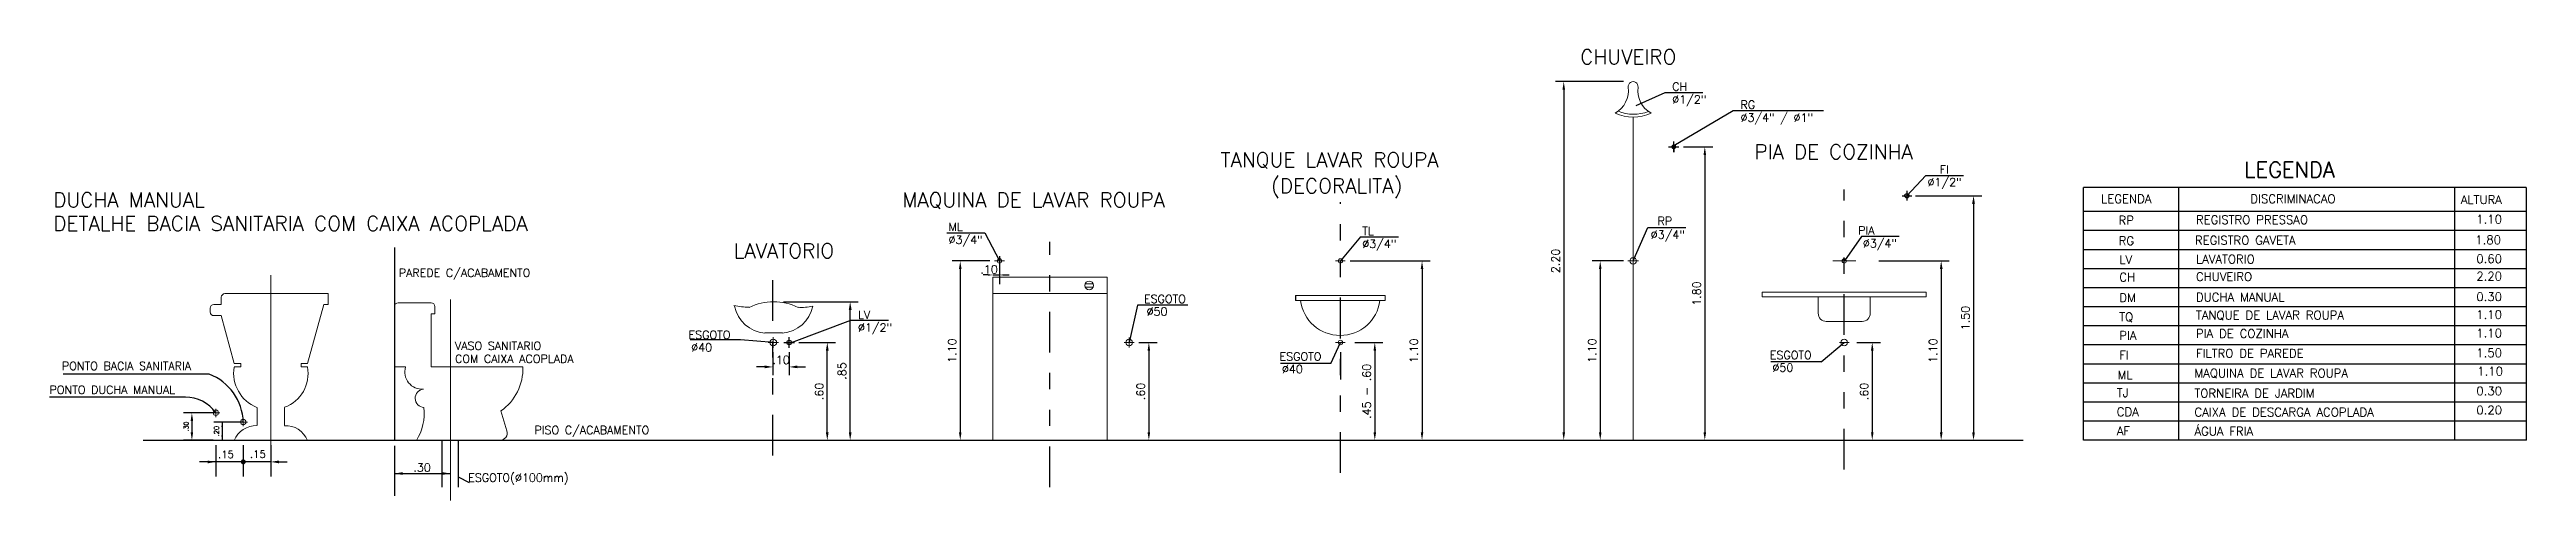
# Model space of a CAD drawing. Header units: millimetres. Extents: x -1292 to 2253, y 326 to 453.
# Drawn here: x 2211.36 to 2226.56, y 376.82 to 379.59 of the extents above; entities that cross this region are included whole.
import ezdxf
from ezdxf.enums import TextEntityAlignment as Align

# ---------------------------------------------------------------- set-up
doc = ezdxf.new("R2010")
doc.units = ezdxf.units.MM
doc.header["$LTSCALE"] = 0.5
doc.linetypes.add('DASHDOT2', pattern=[12.7, 6.35, -3.175, 0, -3.175])
doc.linetypes.add('DIVIDE', pattern=[1.25, 0.5, -0.25, 0, -0.25, 0, -0.25])
doc.layers.add('BLOCOS HIDRAULICA', color=4, linetype='Continuous', lineweight=9)
for name, color, linetype in [('CERC02', 3, 'Continuous'), ('LAYER8', 9, 'Continuous'), ('TEXT', 2, 'Continuous'), ('TUBELPAREDE', 2, 'Continuous'), ('TUBULACAO', 2, 'Continuous')]:
    doc.layers.add(name, color=color, linetype=linetype)
doc.styles.add('ROMANS', font='romans')

msp = doc.modelspace()

# ---------------------------------------------------------------- texts
at = {"color": 3, "style": 'ROMANS'}
for s, height, p in [('LEGENDA', 0.0526, (2223.95, 378.696)), ('DISCRIMINACAO', 0.05263, (2224.866, 378.696)), ('ALTURA', 0.0526, (2226.158, 378.691)), ('RP ', 0.0526, (2224.057, 378.565)), ('REGISTRO PRESSAO', 0.05263, (2224.532, 378.568)), ('1.10', 0.0526, (2226.253, 378.571)), ('RG', 0.0526, (2224.058, 378.439)), ('REGISTRO GAVETA', 0.05263, (2224.526, 378.442)), ('1.80', 0.0526, (2226.247, 378.445)), ('CH', 0.0526, (2224.062, 378.216)), ('LV', 0.0526, (2224.062, 378.323)), ('CHUVEIRO', 0.0526, (2224.532, 378.219)), ('LAVATORIO', 0.0526, (2224.532, 378.326)), ('0.60', 0.0526, (2226.253, 378.329)), ('2.20', 0.0526, (2226.253, 378.222)), ('DM', 0.0526, (2224.062, 378.09)), ('DUCHA MANUAL', 0.05263, (2224.532, 378.093)), ('0.30', 0.0526, (2226.253, 378.096)), ('TQ', 0.0526, (2224.061, 377.972)), ('TANQUE DE LAVAR ROUPA', 0.05263, (2224.532, 377.983)), ('1.10', 0.0526, (2226.253, 377.986)), ('PIA', 0.0526, (2224.061, 377.858)), ('FI', 0.0526, (2224.061, 377.738)), ('PIA DE COZINHA', 0.05263, (2224.532, 377.87)), ('FILTRO DE PAREDE', 0.05263, (2224.532, 377.749)), ('1.10', 0.0526, (2226.253, 377.873)), ('1.50', 0.0526, (2226.253, 377.752)), ('ML', 0.0526, (2224.051, 377.616)), ('MAQUINA DE LAVAR ROUPA', 0.05263, (2224.523, 377.627)), ('1.10', 0.0526, (2226.259, 377.639)), ('TJ', 0.0526, (2224.046, 377.507)), ('TORNEIRA DE JARDIM', 0.05263, (2224.523, 377.504)), ('0.30', 0.0526, (2226.254, 377.518)), ('AF', 0.0526, (2224.046, 377.273)), ('CDA', 0.0526, (2224.046, 377.39)), ('ÁGUA FRIA', 0.0526, (2224.523, 377.271)), ('CAIXA DE DESCARGA ACOPLADA', 0.05263, (2224.523, 377.388)), ('0.20', 0.0526, (2226.254, 377.401))]:
    msp.add_text(s, height=height, dxfattribs=at).set_placement(p, align=Align.TOP_LEFT)
at = {"linetype": 'ByBlock', "style": 'ROMANS'}
msp.add_text('.10', height=0.05, dxfattribs=at).set_placement((2217.123, 378.237), align=Align.MIDDLE_CENTER)
at = {"color": 8, "linetype": 'ByBlock', "style": 'ROMANS'}
msp.add_text('.30', height=0.0281, rotation=90, dxfattribs=at).set_placement((2212.194, 377.274), align=Align.MIDDLE_CENTER)
msp.add_text('.20', height=0.03, rotation=90, dxfattribs=at).set_placement((2212.38, 377.245), align=Align.MIDDLE)
for p in [(2212.438, 377.103), (2212.634, 377.104)]:
    msp.add_text('.15', height=0.045, dxfattribs=at).set_placement(p, align=Align.MIDDLE_CENTER)
at = {"layer": 'CERC02', "style": 'ROMANS'}
for s, p in [('CH', (2221.317, 379.383)), ('%%C1/2"', (2221.317, 379.304)), ('RG', (2221.736, 379.272)), ('%%C3/4" / %%C1"', (2221.736, 379.193)), ('%%C1/2"', (2222.884, 378.797)), ('FI', (2222.959, 378.875)), ('ML', (2216.874, 378.523)), ('TL', (2219.414, 378.498)), ('%%C3/4"', (2221.185, 378.475)), ('RP', (2221.227, 378.559)), ('PIA', (2222.458, 378.501)), ('%%C3/4"', (2216.874, 378.444)), ('%%C3/4"', (2219.414, 378.419)), ('%%C3/4"', (2222.487, 378.422)), ('PAREDE C/ACABAMENTO', (2213.499, 378.241)), ('ESGOTO', (2218.074, 378.081)), ('%%C1/2"', (2216.318, 377.906)), ('LV', (2216.318, 377.984)), ('%%C50', (2218.09, 378.004)), ('VASO SANITARIO ', (2213.844, 377.793)), ('ESGOTO', (2215.278, 377.861)), ('%%C40', (2215.294, 377.784)), ('ESGOTO', (2218.906, 377.728)), ('ESGOTO', (2221.916, 377.737)), ('PONTO BACIA SANITARIA', (2211.431, 377.67)), ('COM CAIXA ACOPLADA', (2213.844, 377.714)), ('%%C40', (2218.921, 377.651)), ('%%C50', (2221.932, 377.66)), ('PONTO DUCHA MANUAL', (2211.355, 377.524)), ('PISO C/ACABAMENTO', (2214.332, 377.277)), ('ESGOTO(%%c100mm)', (2213.925, 376.985))]:
    msp.add_text(s, height=0.05, dxfattribs=at).set_placement(p, align=Align.TOP_LEFT)
at = {"layer": 'LAYER8', "linetype": 'ByBlock', "style": 'ROMANS'}
for s, p in [('2.20', (2220.601, 378.289)), ('1.80', (2221.467, 378.089)), ('1.50', (2223.117, 377.939)), ('1.10', (2216.896, 377.739)), ('1.10', (2219.731, 377.739)), ('1.10', (2220.825, 377.739)), ('1.10', (2222.918, 377.739)), ('.85', (2216.22, 377.614)), ('.60', (2216.08, 377.489)), ('.60', (2218.054, 377.489)), ('.60', (2222.495, 377.489))]:
    msp.add_text(s, height=0.05, rotation=90, dxfattribs=at).set_placement(p, align=Align.MIDDLE_CENTER)
msp.add_text('.10', height=0.05, dxfattribs=at).set_placement((2215.846, 377.682), align=Align.MIDDLE_CENTER)
msp.add_text('.45 - .60', height=0.05, rotation=90, dxfattribs=at).set_placement((2219.441, 377.489), align=Align.MIDDLE)
msp.add_text('.30', height=0.05, dxfattribs=at).set_placement((2213.642, 377.022), align=Align.MIDDLE)
at = {"layer": 'TEXT', "style": 'ROMANS'}
for s, height, p in [('CHUVEIRO', 0.09, (2220.752, 379.585)), ('TANQUE LAVAR ROUPA ', 0.09, (2218.544, 378.955)), ('PIA DE COZINHA', 0.09, (2221.821, 379.004)), ('(DECORALITA)', 0.09, (2218.854, 378.795)), ('LEGENDA', 0.0947, (2224.829, 378.896, 9.179)), ('DUCHA MANUAL', 0.09, (2211.378, 378.709)), ('MAQUINA DE LAVAR ROUPA', 0.09, (2216.59, 378.708)), ('DETALHE BACIA SANITARIA COM CAIXA ACOPLADA', 0.09, (2211.378, 378.564)), ('LAVATORIO', 0.09, (2215.555, 378.397))]:
    msp.add_text(s, height=height, dxfattribs=at).set_placement(p, align=Align.TOP_LEFT)

# ---------------------------------------------------------------- linework, layer by layer
for p, q in [((2223.842, 377.189), (2223.842, 378.739)), ((2226.56, 378.739), (2223.842, 378.739)), ((2224.427, 377.189), (2224.427, 378.739)), ((2226.121, 377.189), (2226.121, 378.739)), ((2226.561, 377.189), (2226.561, 378.739)), ((2226.56, 378.592), (2223.842, 378.592)), ((2226.56, 378.475), (2223.842, 378.475)), ((2226.56, 378.358), (2223.842, 378.358)), ((2217.187, 378.259), (2217.187, 378.147)), ((2226.56, 378.241), (2223.842, 378.241)), ((2226.224, 378.241), (2223.842, 378.241)), ((2226.56, 378.125), (2223.842, 378.125)), ((2226.56, 378.008), (2223.842, 378.008)), ((2226.56, 377.891), (2223.842, 377.891)), ((2226.555, 377.774), (2223.842, 377.774)), ((2226.56, 377.657), (2223.842, 377.657)), ((2226.56, 377.54), (2223.842, 377.54)), ((2226.561, 377.423), (2223.842, 377.423)), ((2226.561, 377.306), (2223.842, 377.306)), ((2226.561, 377.189), (2223.842, 377.189))]:
    msp.add_line(p, q)
at = {"linetype": 'ByBlock'}
for p, q in [((2217.117, 378.203), (2217.087, 378.203)), ((2217.147, 378.203), (2217.187, 378.203)), ((2217.217, 378.203), (2217.247, 378.203)), ((2212.544, 377.301), (2212.364, 377.301)), ((2212.359, 377.189), (2212.178, 377.189))]:
    msp.add_line(p, q, dxfattribs=at)
at = {"color": 8}
for p, q in [((2212.335, 377.595), (2211.439, 377.595)), ((2212.189, 377.453), (2211.355, 377.453)), ((2212.414, 377.189), (2212.414, 377.189))]:
    msp.add_line(p, q, dxfattribs=at)
at = {"color": 8, "linetype": 'ByBlock'}
for p, q in [((2212.359, 377.358), (2212.178, 377.358)), ((2212.229, 377.307), (2212.229, 377.239)), ((2212.415, 377.301), (2212.415, 377.189)), ((2212.376, 377.159), (2212.376, 376.967)), ((2212.544, 377.159), (2212.544, 376.967)), ((2212.544, 377.159), (2212.544, 376.967)), ((2212.713, 377.159), (2212.713, 376.967)), ((2213.473, 377.155), (2213.473, 376.848)), ((2212.713, 377.057), (2212.276, 377.057)), ((2212.763, 377.057), (2212.813, 377.057))]:
    msp.add_line(p, q, dxfattribs=at)
at = {"color": 8}
for centre, radius, start, end in [((2212.217, 377.289), 0.328, 2.1023, 68.8424), ((2212.194, 377.234), 0.219, 34.3393, 91.4406)]:
    msp.add_arc(centre, radius, start, end, dxfattribs=at)
at = {"linetype": 'ByBlock'}
for points in [[(2217.117, 378.208), (2217.117, 378.198), (2217.147, 378.203)], [(2217.217, 378.208), (2217.217, 378.198), (2217.187, 378.203)]]:
    msp.add_solid(points, dxfattribs=at)
at = {"color": 8, "linetype": 'ByBlock'}
for points in [[(2212.221, 377.307), (2212.237, 377.307), (2212.229, 377.358)], [(2212.409, 377.27), (2212.42, 377.27), (2212.415, 377.301)], [(2212.221, 377.239), (2212.237, 377.239), (2212.229, 377.189)], [(2212.409, 377.22), (2212.42, 377.22), (2212.415, 377.189)], [(2212.326, 377.065), (2212.326, 377.048), (2212.376, 377.057)], [(2212.763, 377.065), (2212.763, 377.048), (2212.713, 377.057)]]:
    msp.add_solid(points, dxfattribs=at)
at = {"layer": 'BLOCOS HIDRAULICA'}
for p, q in [((2221.077, 378.309), (2221.077, 379.17)), ((2217.147, 378.189), (2217.147, 377.189)), ((2217.147, 378.189), (2217.847, 378.189)), ((2217.157, 378.289), (2217.217, 378.289)), ((2217.847, 378.189), (2217.847, 377.189)), ((2219.25, 378.289), (2219.31, 378.289)), ((2221.045, 378.289), (2221.109, 378.289)), ((2221.077, 378.257), (2221.077, 378.321)), ((2221.077, 377.189), (2221.077, 378.269)), ((2222.303, 378.289), (2222.444, 378.289)), ((2222.343, 378.289), (2222.403, 378.289)), ((2212.409, 378.021), (2212.409, 378.066)), ((2212.432, 378.089), (2213.066, 378.089)), ((2213.066, 378.089), (2213.066, 378.021)), ((2213.495, 378.033), (2213.698, 378.033)), ((2213.816, 376.821), (2213.816, 378.053)), ((2217.147, 378.089), (2217.847, 378.089)), ((2217.713, 378.149), (2217.763, 378.149)), ((2217.713, 378.129), (2217.763, 378.129)), ((2219.555, 378.077), (2219.005, 378.077)), ((2219.005, 378.047), (2219.555, 378.047)), ((2219.555, 378.077), (2219.555, 378.047)), ((2222.876, 378.098), (2221.87, 378.098)), ((2221.87, 378.068), (2221.87, 378.098)), ((2221.87, 378.068), (2222.876, 378.068)), ((2222.213, 378.068), (2222.213, 377.968)), ((2222.533, 378.068), (2222.533, 377.968)), ((2222.876, 378.068), (2222.876, 378.098)), ((2212.342, 377.976), (2212.342, 377.999)), ((2212.364, 378.021), (2212.409, 378.021)), ((2212.409, 377.954), (2212.364, 377.954)), ((2212.488, 377.661), (2212.409, 377.954)), ((2213.039, 378.021), (2212.938, 377.661)), ((2213.066, 378.021), (2213.039, 378.021)), ((2213.72, 377.965), (2213.698, 377.965)), ((2213.698, 377.965), (2213.698, 377.639)), ((2213.72, 378.01), (2213.72, 377.965)), ((2222.263, 377.918), (2222.483, 377.918)), ((2215.767, 377.789), (2215.83, 377.789)), ((2217.953, 377.789), (2218.013, 377.789)), ((2217.983, 377.819), (2217.983, 377.759)), ((2219.25, 377.789), (2219.31, 377.789)), ((2222.343, 377.789), (2222.403, 377.789)), ((2212.53, 377.661), (2212.488, 377.661)), ((2212.488, 377.639), (2212.53, 377.639)), ((2212.53, 377.639), (2212.53, 377.661)), ((2212.938, 377.661), (2212.9, 377.661)), ((2212.9, 377.639), (2212.938, 377.639)), ((2213.54, 377.639), (2213.473, 377.639)), ((2213.698, 377.639), (2214.26, 377.639)), ((2212.35, 377.358), (2212.401, 377.358)), ((2212.519, 377.301), (2212.57, 377.301)), ((2212.629, 377.279), (2212.629, 377.391)), ((2212.797, 377.391), (2212.797, 377.279)), ((2214.125, 377.369), (2214.163, 377.247)), ((2214.12, 377.189), (2213.608, 377.189)), ((2213.816, 377.155), (2213.816, 376.848))]:
    msp.add_line(p, q, dxfattribs=at)
at = {"layer": 'BLOCOS HIDRAULICA', "linetype": 'DASHDOT2'}
msp.add_line((2212.713, 377.02), (2212.713, 378.202), dxfattribs=at)
at = {"layer": 'BLOCOS HIDRAULICA', "color": 8}
for p, q in [((2213.473, 377.639), (2213.473, 378.01)), ((2212.9, 377.661), (2212.9, 377.639)), ((2212.938, 377.189), (2212.488, 377.189))]:
    msp.add_line(p, q, dxfattribs=at)
at = {"layer": 'BLOCOS HIDRAULICA', "linetype": 'DIVIDE'}
msp.add_line((2215.798, 377.757), (2215.798, 377.821), dxfattribs=at)
at = {"layer": 'BLOCOS HIDRAULICA', "linetype": 'Continuous'}
for p, q in [((2212.376, 377.332), (2212.376, 377.383)), ((2212.544, 377.276), (2212.544, 377.327))]:
    msp.add_line(p, q, dxfattribs=at)
at = {"layer": 'BLOCOS HIDRAULICA'}
for points in [[(2220.967, 379.195, 0.299855), (2221.047, 379.355, -1.127154), (2221.107, 379.355, 0.299855), (2221.187, 379.195, -0.225434), (2220.967, 379.195)], [(2221.171, 379.205, -0.188676), (2220.985, 379.207)]]:
    msp.add_lwpolyline(points, format="xyb", dxfattribs=at)
for centre, radius in [((2217.187, 378.289), 0.0134), ((2219.28, 378.289), 0.0134), ((2221.077, 378.289), 0.0201), ((2222.373, 378.289), 0.0134), ((2217.738, 378.139), 0.0267), ((2215.798, 377.789), 0.0209), ((2217.983, 377.789), 0.0201), ((2219.28, 377.789), 0.0134), ((2222.373, 377.789), 0.0201), ((2212.376, 377.358), 0.0166), ((2212.544, 377.301), 0.0166)]:
    msp.add_circle(centre, radius, dxfattribs=at)
for centre, radius, start, end in [((2212.432, 378.066), 0.0225, 90, 180), ((2213.495, 378.01), 0.0225, 90, 180), ((2213.698, 378.01), 0.0225, 0, 90), ((2215.8, 377.696), 0.343, 64.0686, 115.9314), ((2219.279, 378.077), 0.245, 187.145, 352.855), ((2212.364, 377.999), 0.0225, 90, 180), ((2212.364, 377.976), 0.0225, 180, 270), ((2215.681, 378.71), 0.706, 259.8389, 267.4965), ((2215.765, 378.055), 0.21, 192.0404, 264.6167), ((2215.835, 378.055), 0.21, 275.3833, 347.9596), ((2215.971, 378.301), 0.297, 266.0429, 283.4487), ((2222.263, 377.968), 0.05, 180, 270), ((2222.483, 377.968), 0.05, 270, 0), ((2215.8, 374.208), 3.64, 89.1423, 90.8577), ((2212.714, 377.603), 0.229, 171.092, 248.1169), ((2212.722, 377.598), 0.22, 290.0734, 10.7177), ((2213.641, 377.608), 0.105, 162.8316, 275.0708), ((2213.945, 377.628), 0.316, 304.9042, 1.9657), ((2213.657, 377.447), 0.0572, 97.4898, 265.6395), ((2212.624, 377.131), 0.148, 88.2287, 157.0098), ((2212.805, 377.136), 0.143, 21.6607, 93.1009), ((2213.345, 377.353), 0.31, 328.009, 6.7373), ((2214.12, 377.234), 0.045, 270, 17.354)]:
    msp.add_arc(centre, radius, start, end, dxfattribs=at)
at = {"layer": 'Defpoints', "color": 0, "linetype": 'ByBlock'}
for p in [(2217.147, 378.189), (2217.187, 378.203), (2217.187, 378.189), (2219.308, 377.789), (2212.229, 377.189), (2212.544, 377.189), (2212.544, 377.189), (2212.713, 377.189), (2213.816, 376.95)]:
    msp.add_point(p, dxfattribs=at)
at = {"layer": 'Defpoints', "color": 8, "linetype": 'ByBlock'}
for p in [(2212.376, 377.189), (2212.376, 377.189), (2212.376, 377.057), (2212.713, 377.057)]:
    msp.add_point(p, dxfattribs=at)
at = {"layer": 'LAYER8', "linetype": 'ByBlock'}
for p, q in [((2221.017, 379.389), (2220.601, 379.389)), ((2220.651, 379.339), (2220.651, 377.239)), ((2221.387, 378.989), (2221.567, 378.989)), ((2221.517, 378.939), (2221.517, 377.239)), ((2222.81, 378.689), (2223.217, 378.689)), ((2223.167, 378.639), (2223.167, 377.239)), ((2217.127, 378.289), (2216.896, 378.289)), ((2216.946, 378.239), (2216.946, 377.239)), ((2219.34, 378.289), (2219.831, 378.289)), ((2219.781, 378.239), (2219.781, 377.239)), ((2221.017, 378.289), (2220.825, 378.289)), ((2220.875, 378.239), (2220.875, 377.239)), ((2222.585, 378.289), (2223.018, 378.289)), ((2222.968, 378.239), (2222.968, 377.239)), ((2215.861, 378.039), (2216.32, 378.039)), ((2216.27, 377.239), (2216.27, 377.989)), ((2215.796, 377.729), (2215.796, 377.589)), ((2215.896, 377.729), (2215.896, 377.589)), ((2215.956, 377.789), (2216.18, 377.789)), ((2216.13, 377.239), (2216.13, 377.739)), ((2218.043, 377.789), (2218.154, 377.789)), ((2218.104, 377.739), (2218.104, 377.239)), ((2219.28, 377.729), (2219.28, 377.563)), ((2219.368, 377.789), (2219.541, 377.789)), ((2219.491, 377.739), (2219.491, 377.239)), ((2222.451, 377.789), (2222.595, 377.789)), ((2222.545, 377.739), (2222.545, 377.239)), ((2215.746, 377.639), (2215.696, 377.639)), ((2215.946, 377.639), (2215.996, 377.639)), ((2213.473, 376.985), (2213.816, 376.985))]:
    msp.add_line(p, q, dxfattribs=at)
at = {"layer": 'LAYER8'}
for p, q in [((2221.095, 379.242), (2221.273, 379.323)), ((2221.273, 379.323), (2221.505, 379.323)), ((2221.327, 378.996), (2221.692, 379.212)), ((2221.692, 379.212), (2222.246, 379.212)), ((2221.295, 378.989), (2221.358, 378.989)), ((2221.327, 378.957), (2221.327, 379.021)), ((2221.327, 378.989), (2221.327, 378.957)), ((2222.874, 378.814), (2222.758, 378.689)), ((2222.874, 378.814), (2223.106, 378.814)), ((2222.728, 378.689), (2222.788, 378.689)), ((2222.728, 378.689), (2222.788, 378.689)), ((2222.758, 378.719), (2222.758, 378.659)), ((2221.077, 378.289), (2221.167, 378.494)), ((2221.167, 378.494), (2221.4, 378.494)), ((2216.864, 378.462), (2217.096, 378.462)), ((2217.096, 378.462), (2217.187, 378.289)), ((2219.404, 378.437), (2219.28, 378.289)), ((2219.404, 378.437), (2219.636, 378.437)), ((2222.479, 378.439), (2222.374, 378.289)), ((2222.711, 378.439), (2222.479, 378.439)), ((2217.187, 378.319), (2217.187, 378.259)), ((2219.005, 378.077), (2219.005, 378.047)), ((2215.91, 377.789), (2216.274, 377.925)), ((2216.274, 377.925), (2216.506, 377.925)), ((2218.035, 378.018), (2217.983, 377.789)), ((2218.344, 378.018), (2218.035, 378.018)), ((2215.596, 377.805), (2215.288, 377.805)), ((2215.798, 377.789), (2215.596, 377.805)), ((2215.864, 377.789), (2215.928, 377.789)), ((2219.221, 377.661), (2219.28, 377.789)), ((2222.232, 377.67), (2222.373, 377.789)), ((2219.221, 377.661), (2218.913, 377.661)), ((2222.232, 377.67), (2221.923, 377.67)), ((2213.934, 376.928), (2213.866, 376.964))]:
    msp.add_line(p, q, dxfattribs=at)
at = {"layer": 'LAYER8', "linetype": 'DIVIDE'}
for p, q in [((2219.28, 376.989), (2219.28, 378.65)), ((2222.373, 377.01), (2222.373, 378.727)), ((2217.497, 376.902), (2217.497, 378.406)), ((2215.796, 377.096), (2215.796, 378.238)), ((2215.896, 377.757), (2215.896, 377.821))]:
    msp.add_line(p, q, dxfattribs=at)
at = {"layer": 'LAYER8', "linetype": 'Continuous'}
for p, q in [((2213.766, 376.902), (2213.766, 377.189)), ((2213.866, 376.902), (2213.866, 377.189))]:
    msp.add_line(p, q, dxfattribs=at)
at = {"layer": 'LAYER8', "const_width": 0.015}
msp.add_lwpolyline([(2221.319, 378.989, 1), (2221.334, 378.989, 1)], format="xyb", close=True, dxfattribs=at)
at = {"layer": 'LAYER8', "color": 2}
msp.add_lwpolyline([(2214.6, 377.189), (2214.96, 377.189), (2216.734, 377.189), (2218.573, 377.189), (2220.1, 377.189), (2221.841, 377.189), (2223.472, 377.189)], dxfattribs=at)
at = {"layer": 'LAYER8'}
for centre in [(2222.758, 378.689), (2215.896, 377.789)]:
    msp.add_circle(centre, 0.0134, dxfattribs=at)
at = {"layer": 'LAYER8', "linetype": 'ByBlock'}
for points in [[(2220.643, 379.339), (2220.659, 379.339), (2220.651, 379.389)], [(2221.509, 378.939), (2221.525, 378.939), (2221.517, 378.989)], [(2223.158, 378.639), (2223.175, 378.639), (2223.167, 378.689)], [(2216.938, 378.239), (2216.954, 378.239), (2216.946, 378.289)], [(2219.773, 378.239), (2219.789, 378.239), (2219.781, 378.289)], [(2220.867, 378.239), (2220.883, 378.239), (2220.875, 378.289)], [(2222.96, 378.239), (2222.977, 378.239), (2222.968, 378.289)], [(2216.262, 377.989), (2216.279, 377.989), (2216.27, 378.039)], [(2216.121, 377.739), (2216.138, 377.739), (2216.13, 377.789)], [(2218.096, 377.739), (2218.112, 377.739), (2218.104, 377.789)], [(2219.483, 377.739), (2219.499, 377.739), (2219.491, 377.789)], [(2222.537, 377.739), (2222.553, 377.739), (2222.545, 377.789)], [(2215.746, 377.648), (2215.746, 377.631), (2215.796, 377.639)], [(2215.946, 377.648), (2215.946, 377.631), (2215.896, 377.639)], [(2216.121, 377.239), (2216.138, 377.239), (2216.13, 377.189)], [(2216.262, 377.239), (2216.279, 377.239), (2216.27, 377.189)], [(2216.938, 377.239), (2216.954, 377.239), (2216.946, 377.189)], [(2218.096, 377.239), (2218.112, 377.239), (2218.104, 377.189)], [(2219.483, 377.239), (2219.499, 377.239), (2219.491, 377.189)], [(2219.773, 377.239), (2219.789, 377.239), (2219.781, 377.189)], [(2220.643, 377.239), (2220.659, 377.239), (2220.651, 377.189)], [(2220.867, 377.239), (2220.883, 377.239), (2220.875, 377.189)], [(2221.509, 377.239), (2221.525, 377.239), (2221.517, 377.189)], [(2222.537, 377.239), (2222.553, 377.239), (2222.545, 377.189)], [(2222.96, 377.239), (2222.977, 377.239), (2222.968, 377.189)], [(2223.158, 377.239), (2223.175, 377.239), (2223.167, 377.189)], [(2213.523, 376.994), (2213.523, 376.977), (2213.473, 376.985)], [(2213.766, 376.994), (2213.766, 376.977), (2213.816, 376.985)]]:
    msp.add_solid(points, dxfattribs=at)
at = {"layer": 'TUBELPAREDE'}
for p, q in [((2213.473, 378.371), (2213.473, 377.189)), ((2211.929, 377.189), (2213.473, 377.189)), ((2213.473, 377.189), (2214.6, 377.189))]:
    msp.add_line(p, q, dxfattribs=at)
at = {"layer": 'TUBULACAO', "color": 8, "const_width": 0.0156}
msp.add_lwpolyline([(2212.537, 377.057, 1), (2212.552, 377.057, 1)], format="xyb", close=True, dxfattribs=at)

msp.set_redraw_order([(e.dxf.handle, doc.entitydb.next_handle()) for e in msp.query("TEXT MTEXT ATTDEF DIMENSION ARC_DIMENSION")])  # texts and dimensions are drawn at this point

doc.saveas('drawing.dxf')
